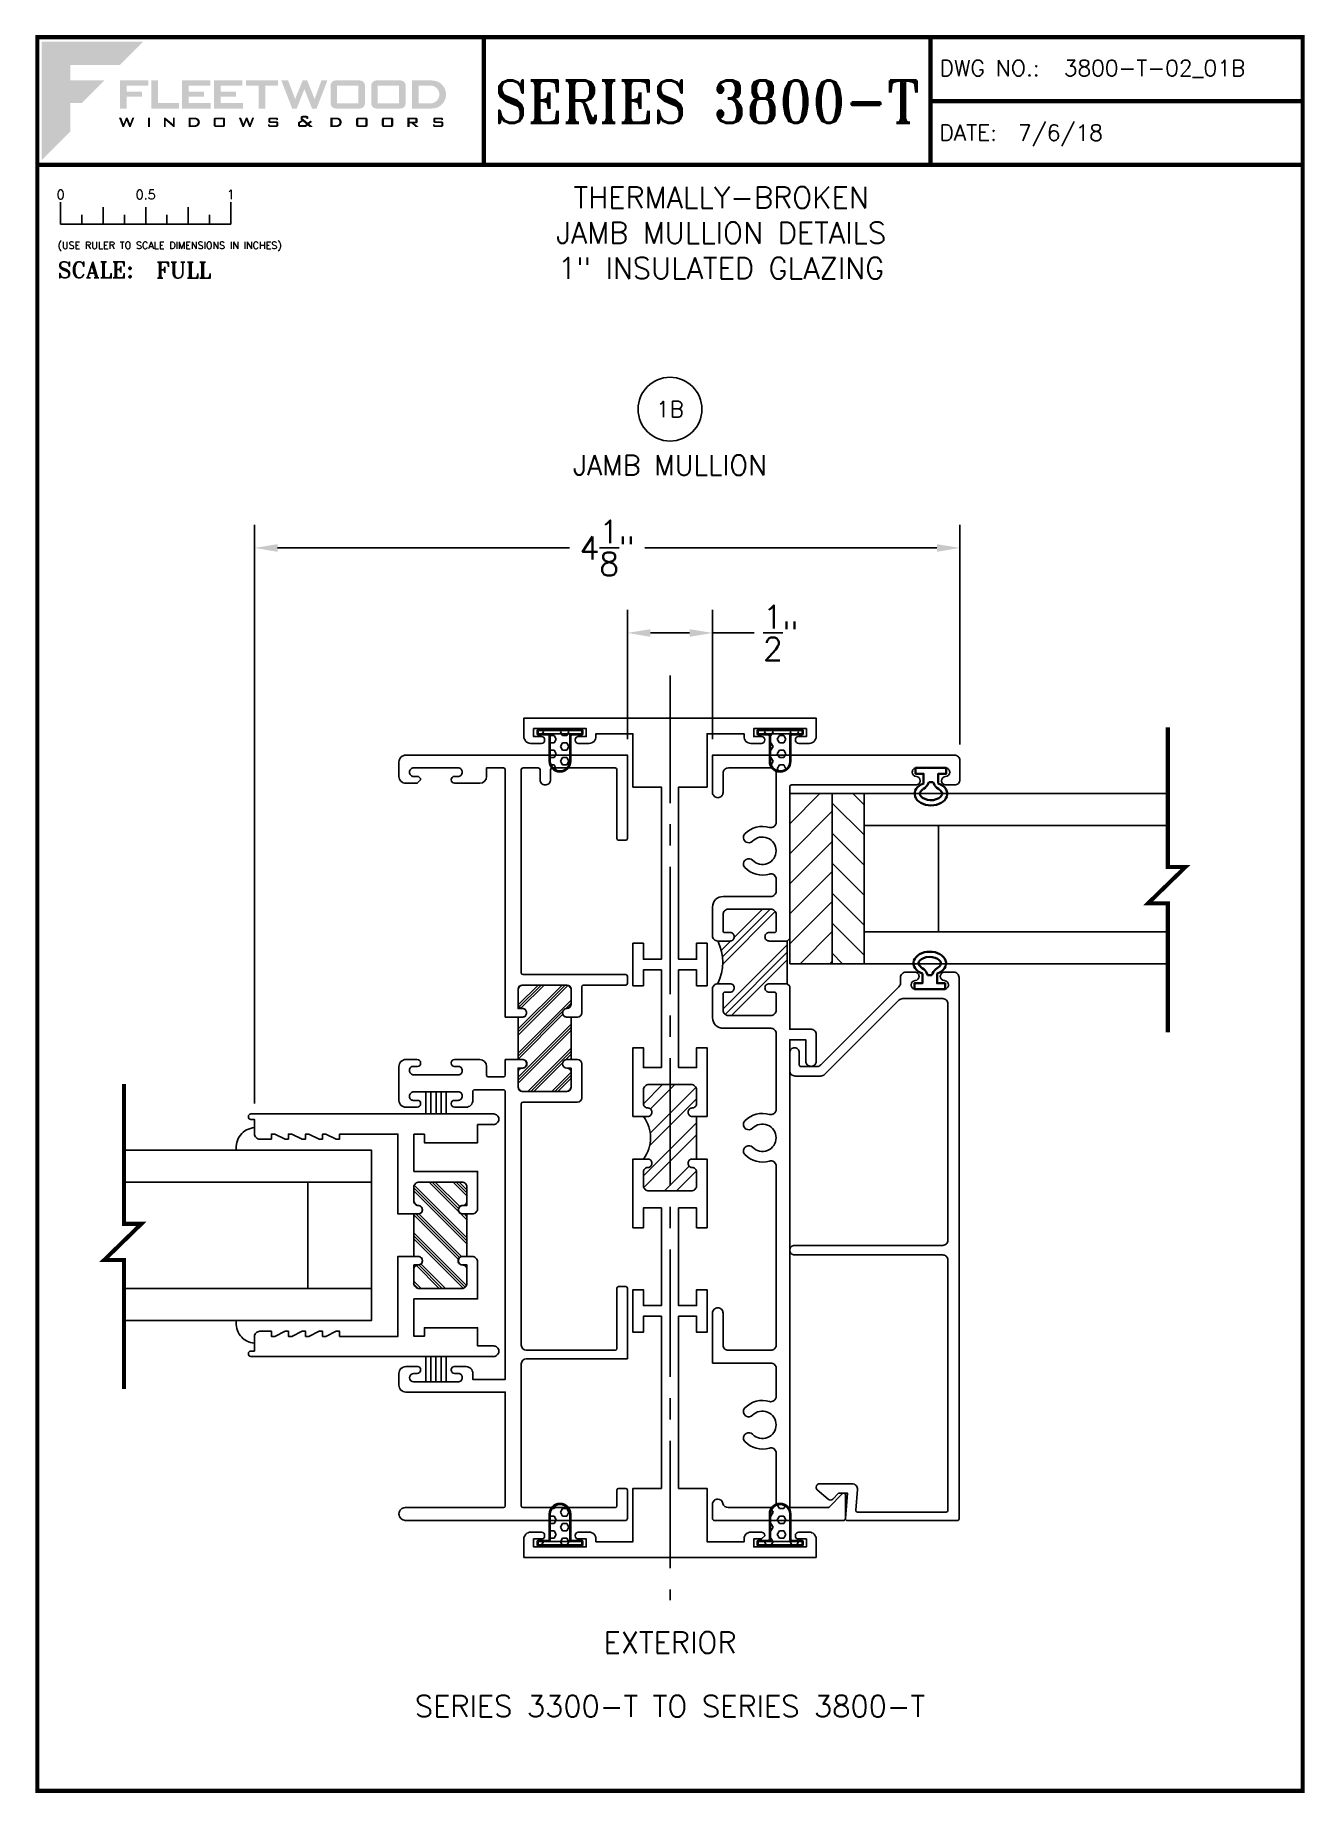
# Paper-space layout 'DETAIL 1B' of a CAD drawing. Extents: x 0.3 to 7.8, y 0.1 to 10.4.
# The model-space entities are those that its viewports show. They can reach past a viewport. Long polylines and large blocks are cut down to what shows.
import ezdxf
from ezdxf.enums import TextEntityAlignment as Align

# ---------------------------------------------------------------- set-up
doc = ezdxf.new("R2010")
doc.units = 0
doc.header["$MEASUREMENT"] = 0
doc.linetypes.add('CENTER2', pattern=[1.125, 0.75, -0.125, 0.125, -0.125])
doc.layers.get('0').update_dxf_attribs({"linetype": 'CONTINUOUS'})
doc.layers.get('Defpoints').update_dxf_attribs({"linetype": 'CONTINUOUS'})
for name, color, linetype in [('Ballons', 7, 'CONTINUOUS'), ('DIM', 7, 'CONTINUOUS'), ('FRAME', 1, 'CONTINUOUS'), ('GLASS', 7, 'CONTINUOUS'), ('SEAL', 7, 'CONTINUOUS'), ('SETTING BLOCKS', 7, 'CONTINUOUS'), ('TEXT', 7, 'CONTINUOUS'), ('VENT', 5, 'CONTINUOUS')]:
    doc.layers.add(name, color=color, linetype=linetype)
doc.layers.add('PROFILE NUMBER', color=150, linetype='CONTINUOUS', lineweight=35)
doc.layers.add('VP', color=40, linetype='CONTINUOUS', plot=False)
doc.layers.get('VP').off()
doc.styles.add('ROMANS', font='romans')
doc.styles.add('ROMANT', font='romant')
doc.styles.add('SIMPLEX-094', font='simplex.shx', dxfattribs={"height": 0.094})
doc.styles.get("Standard").update_dxf_attribs({"font": 'simplex.shx'})
doc.dimstyles.new('FULL SCALE', dxfattribs={"dimscale": 0.75, "dimtxt": 0.18, "dimasz": 0.18, "dimexe": 0.18, "dimexo": 0.125, "dimgap": 0.09, "dimtad": 0, "dimtih": 1, "dimtoh": 1, "dimdec": 4, "dimzin": 0, "dimdsep": 46, "dimlunit": 4, "dimtxsty": 'Standard', "dimcen": 0.09, "dimadec": 0, "dimazin": 0, "dimtfac": 1, "dimtdec": 4, "dimtofl": 0, "dimtmove": 0, "dimatfit": 3, "dimfxl": 0, "dimtolj": 1, "dimtzin": 0, "dimarcsym": 0})

psp = doc.layouts.new('DETAIL 1B')

# ---------------------------------------------------------------- texts
at = {"layer": 'TEXT', "color": 7}
for s, p in [('EXTERIOR', (4.032, 0.996629)), ('SERIES 3300-T TO SERIES 3800-T', (4.032, 0.621629))]:
    psp.add_text(s, height=0.125, dxfattribs=at).set_placement(p, align=Align.MIDDLE_CENTER)
at = {"layer": 'TEXT', "color": 7, "insert": (4.332682, 9.287036), "char_height": 0.125, "width": 2.37843137, "attachment_point": 5}
psp.add_mtext('THERMALLY-BROKEN\\PJAMB MULLION DETAILS\\P1" INSULATED GLAZING', dxfattribs=at)

msp = doc.modelspace()

# ---------------------------------------------------------------- blocks, each defined once
blk = doc.blocks.new('sectball')
blk.add_circle((0, 0), 0.125)
blk.add_attdef('NO', text='', height=0.062).set_placement((0, 0), align=Align.MIDDLE_CENTER)
for tag, p in [('LINE1', (0, -0.2588)), ('LINE2', (0, -0.3864)), ('LINE3', (0, -0.5214))]:
    blk.add_attdef(tag, text='', height=0.078).set_placement(p, align=Align.CENTER)
blk = doc.blocks.new('*D127')
at = {"color": 0, "lineweight": -2}
for p, q in [((1.59, 4.167), (1.59, 7.569)), ((5.736, 6.278), (5.736, 7.569)), ((1.725, 7.434), (3.441, 7.434)), ((5.601, 7.434), (3.885, 7.434))]:
    blk.add_line(p, q, dxfattribs=at)
at = {"color": 0}
for points in [[(1.725, 7.456), (1.725, 7.411), (1.59, 7.434)], [(5.601, 7.456), (5.601, 7.411), (5.736, 7.434)]]:
    blk.add_solid(points, dxfattribs=at)
at = {"layer": 'Defpoints', "color": 0}
for p in [(1.59, 7.434), (5.736, 6.184), (1.59, 4.073)]:
    blk.add_point(p, dxfattribs=at)
at = {"color": 0, "insert": (3.663, 7.434), "char_height": 0.135, "attachment_point": 5}
blk.add_mtext('\\A1;4{\\H1.000000x;\\S1/8;}"', dxfattribs=at)
blk = doc.blocks.new('*D128')
at = {"layer": 'Defpoints', "color": 0}
for p in [(4.282, 6.934), (3.782, 6.215), (4.282, 6.215)]:
    blk.add_point(p, dxfattribs=at)
at = {"layer": 'DIM', "color": 0, "lineweight": -2}
for p, q in [((3.782, 6.309), (3.782, 7.069)), ((4.282, 6.309), (4.282, 7.069)), ((3.917, 6.934), (4.147, 6.934)), ((4.282, 6.934), (4.526, 6.934))]:
    blk.add_line(p, q, dxfattribs=at)
at = {"layer": 'DIM', "color": 0}
for points in [[(3.917, 6.956), (3.917, 6.911), (3.782, 6.934)], [(4.147, 6.956), (4.147, 6.911), (4.282, 6.934)]]:
    blk.add_solid(points, dxfattribs=at)
at = {"layer": 'DIM', "color": 0, "insert": (4.683, 6.934), "char_height": 0.135, "attachment_point": 5}
blk.add_mtext('\\A1;{\\H1.000000x;\\S1/2;}"', dxfattribs=at)
blk = doc.blocks.new('Fleetwood_Logo_6-10-15')
h = blk.add_hatch(color=154)
h.dxf.hatch_style = 1
h.paths.add_polyline_path([(0.2526, -0.0017), (0.0019, -0.0017), (0.0019, -0.2942), (0.0725, -0.2236), (0.0725, -0.1535), (0.1007, -0.1535), (0.1567, -0.0976), (0.0725, -0.0976), (0.0725, -0.0596), (0.1946, -0.0596)])
h = blk.add_hatch(color=251)
h.dxf.hatch_style = 1
h.paths.add_polyline_path([(0.2487, -0.1256), (0.2112, -0.1256), (0.2112, -0.1102), (0.2647, -0.1102), (0.2647, -0.0976), (0.1946, -0.0976), (0.1946, -0.1667), (0.2112, -0.1667), (0.2112, -0.1377), (0.2487, -0.1377)])
h = blk.add_hatch(color=251)
h.dxf.hatch_style = 1
h.paths.add_polyline_path([(0.2886, -0.0976), (0.272, -0.0976), (0.272, -0.1667), (0.3401, -0.1667), (0.3401, -0.1535), (0.2886, -0.1535)])
h = blk.add_hatch(color=251)
h.dxf.hatch_style = 1
h.paths.add_polyline_path([(0.4175, -0.0976), (0.3474, -0.0976), (0.3474, -0.1667), (0.4185, -0.1667), (0.4185, -0.1534), (0.364, -0.1534), (0.364, -0.1377), (0.4015, -0.1377), (0.4015, -0.1256), (0.364, -0.1256), (0.364, -0.1102), (0.4175, -0.1102)])
h = blk.add_hatch(color=251)
h.dxf.hatch_style = 1
h.paths.add_polyline_path([(0.4965, -0.0976), (0.4264, -0.0976), (0.4264, -0.1667), (0.4975, -0.1667), (0.4975, -0.1534), (0.443, -0.1534), (0.443, -0.1377), (0.4804, -0.1377), (0.4804, -0.1256), (0.443, -0.1256), (0.443, -0.1102), (0.4965, -0.1102)])
h = blk.add_hatch(color=251)
h.dxf.hatch_style = 1
h.paths.add_polyline_path([(0.5842, -0.0976), (0.5054, -0.0976), (0.5054, -0.1102), (0.5365, -0.1102), (0.5365, -0.1667), (0.5531, -0.1667), (0.5531, -0.1102), (0.5842, -0.1102)])
h = blk.add_hatch(color=251)
h.dxf.hatch_style = 1
h.paths.add_polyline_path([(0.6089, -0.0976), (0.5921, -0.0976), (0.6188, -0.1667), (0.63, -0.1667), (0.6489, -0.1192), (0.6679, -0.1667), (0.6789, -0.1667), (0.7056, -0.0976), (0.6908, -0.0976), (0.6742, -0.1433), (0.6558, -0.0976), (0.6446, -0.0976), (0.6261, -0.1433)])
h = blk.add_hatch(color=251)
h.dxf.hatch_style = 1
h.paths.add_polyline_path([(0.7853, -0.0976), (0.726, -0.0976, 0.414214), (0.7133, -0.1102), (0.7133, -0.154, 0.414214), (0.726, -0.1667), (0.7853, -0.1667, 0.414214), (0.798, -0.154), (0.798, -0.1102, 0.414214)])
h.paths.add_polyline_path([(0.7819, -0.1102), (0.7819, -0.154), (0.7294, -0.154), (0.7294, -0.1102)], flags=16)
h = blk.add_hatch(color=251)
h.dxf.hatch_style = 1
h.paths.add_polyline_path([(0.8856, -0.0976), (0.8262, -0.0976, 0.414214), (0.8136, -0.1102), (0.8136, -0.154, 0.414214), (0.8262, -0.1667), (0.8856, -0.1667, 0.414214), (0.8982, -0.154), (0.8982, -0.1102, 0.414214)])
h.paths.add_polyline_path([(0.8822, -0.1102), (0.8822, -0.154), (0.8296, -0.154), (0.8296, -0.1102)], flags=16)
h = blk.add_hatch(color=251)
h.dxf.hatch_style = 1
h.paths.add_polyline_path([(0.9632, -0.0976), (0.914, -0.0976), (0.914, -0.1667), (0.9632, -0.1667, 1)])
h.paths.add_polyline_path([(0.9301, -0.1102), (0.9593, -0.1102, -1), (0.9593, -0.154), (0.9301, -0.154)], flags=16)
h = blk.add_hatch(color=7)
h.dxf.hatch_style = 1
h.paths.add_polyline_path([(0.2301, -0.1891), (0.2251, -0.1891), (0.2196, -0.2043), (0.2134, -0.1891), (0.2097, -0.1891), (0.2035, -0.2043), (0.1978, -0.1891), (0.1922, -0.1891), (0.2011, -0.2121), (0.2048, -0.2121), (0.2112, -0.1963), (0.2175, -0.2121), (0.2212, -0.2121)])
h = blk.add_hatch(color=7)
h.dxf.hatch_style = 1
h.paths.add_polyline_path([(0.2691, -0.1891), (0.2637, -0.1891), (0.2637, -0.2118), (0.2637, -0.2121), (0.2691, -0.2121)])
h = blk.add_hatch(color=7)
h.dxf.hatch_style = 1
h.paths.add_polyline_path([(0.3077, -0.1964), (0.3259, -0.2121), (0.3298, -0.2121), (0.3298, -0.1891), (0.325, -0.1891), (0.325, -0.2047), (0.3067, -0.1891), (0.3029, -0.1891), (0.3029, -0.2121), (0.3077, -0.2121)])
h = blk.add_hatch(color=7)
h.dxf.hatch_style = 1
h.paths.add_polyline_path([(0.3801, -0.1891), (0.3637, -0.1891), (0.3637, -0.2121), (0.3801, -0.2121, 1)])
h.paths.add_polyline_path([(0.3691, -0.2079), (0.3691, -0.1933), (0.3788, -0.1933, -1), (0.3788, -0.2079)], flags=16)
h = blk.add_hatch(color=7)
h.dxf.hatch_style = 1
h.paths.add_polyline_path([(0.4537, -0.2079), (0.4537, -0.1933, 0.414214), (0.4495, -0.1891), (0.4297, -0.1891, 0.414214), (0.4255, -0.1933), (0.4255, -0.2079, 0.414214), (0.4297, -0.2121), (0.4495, -0.2121, 0.414214)])
h.paths.add_polyline_path([(0.4308, -0.2079), (0.4308, -0.1933), (0.4484, -0.1933), (0.4484, -0.2079)], flags=16)
h = blk.add_hatch(color=7)
h.dxf.hatch_style = 1
h.paths.add_polyline_path([(0.5253, -0.1891), (0.5203, -0.1891), (0.5148, -0.2043), (0.5087, -0.1891), (0.5049, -0.1891), (0.4988, -0.2043), (0.493, -0.1891), (0.4874, -0.1891), (0.4963, -0.2121), (0.5001, -0.2121), (0.5064, -0.1963), (0.5127, -0.2121), (0.5164, -0.2121)])
h = blk.add_hatch(color=7)
h.dxf.hatch_style = 1
h.paths.add_polyline_path([(0.5801, -0.1891), (0.5643, -0.1891, 0.414214), (0.56, -0.1933), (0.56, -0.1981, 0.414214), (0.5643, -0.2024), (0.58, -0.2024), (0.58, -0.2078), (0.5637, -0.2078), (0.5637, -0.2052), (0.5591, -0.2062), (0.5591, -0.2078, 0.414214), (0.5634, -0.2121), (0.5805, -0.2121, 0.414214), (0.5848, -0.2078), (0.5848, -0.2024, 0.414214), (0.5805, -0.1982), (0.5648, -0.1982), (0.5648, -0.193), (0.5798, -0.193), (0.5798, -0.1958), (0.5843, -0.1948), (0.5843, -0.1933, 0.414214)])
h = blk.add_hatch(color=7)
h.dxf.hatch_style = 1
h.paths.add_polyline_path([(0.645, -0.1913, -0.222262), (0.6447, -0.1906), (0.6447, -0.1892), (0.6535, -0.1892), (0.6535, -0.193), (0.6587, -0.1918), (0.6587, -0.189, 0.414214), (0.6544, -0.1847), (0.6437, -0.1847, 0.414214), (0.6394, -0.189), (0.6394, -0.1922, 0.222262), (0.6407, -0.1948), (0.6415, -0.1955), (0.6345, -0.1998, 0.260684), (0.6329, -0.2027), (0.6329, -0.2078, 0.414214), (0.6372, -0.2121), (0.6514, -0.2121, 0.17577), (0.6536, -0.2113), (0.657, -0.2085), (0.6614, -0.2121), (0.6699, -0.2121), (0.6613, -0.2049), (0.6676, -0.1997), (0.6637, -0.1964), (0.6574, -0.2017)])
h.paths.add_polyline_path([(0.6532, -0.2052), (0.6509, -0.2072, -0.17577), (0.6502, -0.2074), (0.6382, -0.2074), (0.6382, -0.2033, -0.260684), (0.6387, -0.2025), (0.6451, -0.1985)], flags=16)
h = blk.add_hatch(color=7)
h.dxf.hatch_style = 1
h.paths.add_polyline_path([(0.7294, -0.1891), (0.713, -0.1891), (0.713, -0.2121), (0.7294, -0.2121, 1)])
h.paths.add_polyline_path([(0.7184, -0.2079), (0.7184, -0.1933), (0.7281, -0.1933, -1), (0.7281, -0.2079)], flags=16)
h = blk.add_hatch(color=7)
h.dxf.hatch_style = 1
h.paths.add_polyline_path([(0.8045, -0.2079), (0.8045, -0.1933, 0.414214), (0.8003, -0.1891), (0.7805, -0.1891, 0.414214), (0.7763, -0.1933), (0.7763, -0.2079, 0.414214), (0.7805, -0.2121), (0.8003, -0.2121, 0.414214)])
h.paths.add_polyline_path([(0.7816, -0.2079), (0.7816, -0.1933), (0.7992, -0.1933), (0.7992, -0.2079)], flags=16)
h = blk.add_hatch(color=7)
h.dxf.hatch_style = 1
h.paths.add_polyline_path([(0.8678, -0.2079), (0.8678, -0.1933, 0.414214), (0.8636, -0.1891), (0.8438, -0.1891, 0.414214), (0.8396, -0.1933), (0.8396, -0.2079, 0.414214), (0.8438, -0.2121), (0.8636, -0.2121, 0.414214)])
h.paths.add_polyline_path([(0.8449, -0.2079), (0.8449, -0.1933), (0.8624, -0.1933), (0.8624, -0.2079)], flags=16)
h = blk.add_hatch(color=7)
h.dxf.hatch_style = 1
h.paths.add_polyline_path([(0.9277, -0.1993), (0.9277, -0.1933, 0.414214), (0.9235, -0.1891), (0.9028, -0.1891), (0.9028, -0.2121), (0.9082, -0.2121), (0.9082, -0.2035), (0.9131, -0.2035), (0.9224, -0.2121), (0.9303, -0.2121), (0.9197, -0.2035), (0.9235, -0.2035, 0.414214)])
h.paths.add_polyline_path([(0.9082, -0.1993), (0.9082, -0.1933), (0.9214, -0.1933, -0.414214), (0.9224, -0.1943), (0.9224, -0.1983, -0.414214), (0.9214, -0.1993)], flags=16)
h = blk.add_hatch(color=7)
h.dxf.hatch_style = 1
h.paths.add_polyline_path([(0.9867, -0.1982), (0.971, -0.1982), (0.971, -0.193), (0.9859, -0.193), (0.9859, -0.1958), (0.9905, -0.1948), (0.9905, -0.1933, 0.414214), (0.9863, -0.1891), (0.9705, -0.1891, 0.414214), (0.9662, -0.1933), (0.9662, -0.1981, 0.414214), (0.9705, -0.2024), (0.9862, -0.2024), (0.9862, -0.2078), (0.9699, -0.2078), (0.9699, -0.2052), (0.9653, -0.2062), (0.9653, -0.2078, 0.414214), (0.9696, -0.2121), (0.9867, -0.2121, 0.414214), (0.991, -0.2078), (0.991, -0.2024, 0.414214)])
blk = doc.blocks.new('A-SIZE_P')
at = {"const_width": 0.025}
blk.add_lwpolyline([(0.313, 0.125), (7.751, 0.125), (7.751, 10.437), (0.313, 10.437)], close=True, dxfattribs=at)
for points in [[(2.938, 10.437), (2.938, 9.687)], [(5.563, 10.437), (5.563, 9.687)], [(5.563, 10.062), (7.751, 10.062)], [(0.313, 9.687), (7.751, 9.687)]]:
    blk.add_lwpolyline(points, dxfattribs=at)
at = {"xscale": 2.387023416083395, "yscale": 2.387023416083395, "zscale": 2.387023416083395}
blk.add_blockref('Fleetwood_Logo_6-10-15', (0.334, 10.416), dxfattribs=at)
for s, style, p in [('DWG NO.:', 'SIMPLEX-094', (5.617, 10.209)), ('DATE:', 'SIMPLEX-094', (5.616, 9.829)), ('SCALE:', 'ROMANT', (0.433, 9.022))]:
    blk.add_text(s, height=0.094, dxfattribs=dict(style=style)).set_placement(p)
for tag, p, style in [('DWG_NO', (6.346, 10.209), 'SIMPLEX-094'), ('DATE', (6.077, 9.829), 'SIMPLEX-094'), ('SCALE', (1.011, 9.02), 'ROMANT')]:
    blk.add_attdef(tag, p, '', height=0.094, dxfattribs=dict(style=style))
for tag, height, style, width, p, p2 in [('DWG_NO_F', 0.094, 'SIMPLEX-094', 1.745692, (6.347, 10.209), (7.683, 10.209)), ('PRODUCT', 0.25, 'ROMANT', 1.390728, (3.001, 9.934), (5.5, 9.934))]:
    blk.add_attdef(tag, text='', height=height, dxfattribs=dict(style=style, width=width)).set_placement(p, p2, align=Align.FIT)
blk = doc.blocks.new('Full')
for p, q in [((0.137, -0.219), (0.137, -0.35)), ((0.262, -0.294), (0.262, -0.35)), ((0.387, -0.249), (0.387, -0.35)), ((0.512, -0.294), (0.512, -0.35)), ((0.637, -0.249), (0.637, -0.35)), ((0.762, -0.294), (0.762, -0.35)), ((0.887, -0.249), (0.887, -0.35)), ((1.012, -0.294), (1.012, -0.35)), ((1.137, -0.219), (1.137, -0.35)), ((0.137, -0.35), (1.137, -0.35))]:
    blk.add_line(p, q)
for s, p in [('0', (0.137, -0.219)), ('0.5', (0.637, -0.219)), ('1', (1.137, -0.219))]:
    blk.add_text(s, height=0.055).set_placement(p, align=Align.BOTTOM_CENTER)
at = {"style": 'ROMANS'}
blk.add_text('(USE RULER TO SCALE DIMENSIONS IN INCHES)', height=0.04115, dxfattribs=at).set_placement((0.12, -0.495))
blk = doc.blocks.new('3801 1 INCH GLASS STOP')
blk.add_lwpolyline([(2.741, 0.327, -0.414214), (2.769, 0.299, -0.414214), (2.741, 0.271), (2.669, 0.271, 0.414214), (2.659, 0.261), (2.659, 0.167, 0.198912), (2.668, 0.145), (3.128, -0.315, 0.198912), (3.15, -0.324), (3.183, -0.324, -0.414214), (3.214, -0.355), (3.214, -0.408, -0.414214), (3.189, -0.433, -0.399638), (3.164, -0.41, 0.400364), (3.139, -0.386, 0.414214), (3.114, -0.411), (3.114, -0.581, 0.414214), (3.139, -0.606), (3.139, -0.606, 0.399638), (3.164, -0.582, -0.399638), (3.189, -0.558, -0.414214), (3.214, -0.583), (3.214, -0.637, -0.414214), (3.183, -0.668), (-0.001, -0.668, -0.414214), (-0.011, -0.658), (-0.011, -0.01, -0.440011), (0, 0), (0.149, -0.013), (0.149, 0.04), (0.115, 0.074, -0.395486), (0.114, 0.102), (0.17, 0.165, -0.691708), (0.205, 0.152), (0.205, -0.04, -0.440011), (0.171, -0.071), (0.05, -0.061, 0.440011), (0.039, -0.071), (0.039, -0.593, 0.414214), (0.049, -0.603), (1.52, -0.603, 0.414214), (1.551, -0.572), (1.551, 0.299, -0.414214), (1.579, 0.327, -0.414214), (1.607, 0.299), (1.607, -0.572, 0.414214), (1.638, -0.603), (3.027, -0.603, 0.414214), (3.058, -0.572), (3.058, -0.337, 0.198912), (3.049, -0.315), (2.612, 0.122, -0.198912), (2.603, 0.144), (2.603, 0.296, -0.414214), (2.634, 0.327)], format="xyb", close=True)
blk = doc.blocks.new('*X6')
at = {"color": 0}
for p, q in [((0, 0.0134), (0.0646, 0.078)), ((0, 0.0487), (0.0293, 0.078)), ((0, 0.009), (0.069, 0.078)), ((0, 0.0443), (0.0337, 0.078)), ((0.0005, 0.005), (0.0735, 0.078)), ((0.022, 0), (0.1, 0.078)), ((0.0385, 0.0121), (0.1044, 0.078)), ((0.0429, 0.0121), (0.1088, 0.078)), ((0.0573, 0), (0.1353, 0.078)), ((0.0618, 0), (0.1398, 0.078)), ((0.0662, 0), (0.1442, 0.078)), ((0, 0.0399), (0.0345, 0.0744)), ((0.0927, 0), (0.1565, 0.0638)), ((0.0971, 0), (0.1565, 0.0594)), ((0.1137, 0.0122), (0.1565, 0.055)), ((0.1281, 0), (0.1565, 0.0284)), ((0.0264, 0), (0.0349, 0.0085)), ((0.1015, 0), (0.1098, 0.0083)), ((0.1325, 0), (0.1565, 0.024)), ((0.1369, 0), (0.1565, 0.0196))]:
    blk.add_line(p, q, dxfattribs=at)
blk = doc.blocks.new('A$C174D6BCA')
blk.add_lwpolyline([(0.047, 0.078), (0.1095, 0.078), (0.1095, 0.0713, 1.0408), (0.122, 0.0717), (0.122, 0.078), (0.1488, 0.078, -0.414214), (0.1565, 0.0703), (0.1565, 0.0078, -0.414214), (0.1488, 0), (0.122, 0), (0.122, 0.0063, 0.9608), (0.1095, 0.0068), (0.1095, 0), (0.047, 0), (0.047, 0.0063, 0.9608), (0.0345, 0.0068, -0.346439), (0.0283, 0), (0.0078, 0, -0.414214), (0, 0.0078), (0, 0.0703, -0.414214), (0.0078, 0.078), (0.0345, 0.078), (0.0345, 0.0717, 0.99996), (0.047, 0.0717)], format="xyb", close=True)
at = {"linetype": 'Continuous'}
blk.add_blockref('*X6', (0, 0), dxfattribs=at)
blk = doc.blocks.new('1 inch glass')
at = {"color": 7}
for p, q in [((-0.947, 0.767), (-0.947, -0.688)), ((-0.322, 0.767), (-0.322, -0.688)), ((-0.947, -0.313), (-0.634, -0.313)), ((-0.322, -0.313), (-0.634, -0.313))]:
    blk.add_line(p, q, dxfattribs=at)
blk.add_lwpolyline([(-0.134, 0.767), (-0.134, -0.688), (-0.634, -0.688), (-1.134, -0.688), (-1.134, 0.767)], dxfattribs=at)
for centre, start, end in [((-1.153, -0.009), 80.759, 175.3773), ((-0.116, -0.009), 4.6227, 99.241)]:
    blk.add_arc(centre, 0.116, start, end)
blk = doc.blocks.new('3073 FIXED STILE')
at = {"linetype": 'Continuous'}
h = blk.add_hatch(dxfattribs=at)
h.set_pattern_fill('PLAST', scale=0.4, angle=-45, style=0)
h.set_pattern_definition([(315, (-24.43819, 6.21396), (0.07071068, 0.07071068), []), (315, (-24.42935, 6.2228), (0.07071068, 0.07071068), []), (315, (-24.42051, 6.23164), (0.07071068, 0.07071068), [])])
edge = h.paths.add_edge_path()
edge.add_line((0, 0.125), (0, -0.125))
edge.add_line((0, -0.125), (-0.027, -0.125))
edge.add_arc((-0.027, -0.15), 0.025, 90, 274.5812)
edge.add_line((-0.025, -0.175), (0, -0.175))
edge.add_line((0, -0.175), (0, -0.282))
edge.add_arc((-0.031, -0.282), 0.031, 270, 360, ccw=False)
edge.add_line((-0.031, -0.313), (-0.281, -0.313))
edge.add_arc((-0.281, -0.282), 0.031, 180, 270, ccw=False)
edge.add_line((-0.312, -0.282), (-0.312, -0.175))
edge.add_line((-0.312, -0.175), (-0.287, -0.175))
edge.add_arc((-0.287, -0.15), 0.025, 270, 445.4188)
edge.add_line((-0.285, -0.125), (-0.312, -0.125))
edge.add_line((-0.312, -0.125), (-0.312, 0.125))
edge.add_line((-0.312, 0.125), (-0.287, 0.125))
edge.add_arc((-0.287, 0.15), 0.025, 270, 445.4188)
edge.add_arc((-0.283, 0.205), 0.0297, 188.9864, 265.4188, ccw=False)
edge.add_line((-0.312, 0.2), (-0.312, 0.282))
edge.add_arc((-0.281, 0.282), 0.031, 90, 180, ccw=False)
edge.add_line((-0.281, 0.313), (-0.031, 0.313))
edge.add_arc((-0.031, 0.282), 0.031, 0, 90, ccw=False)
edge.add_line((0, 0.282), (0, 0.175))
edge.add_line((0, 0.175), (-0.025, 0.175))
edge.add_arc((-0.025, 0.15), 0.025, 90, 269.9954)
edge.add_line((-0.025, 0.125), (0, 0.125))
at = {"color": 7}
blk.add_line((-0.312, 0.125), (-0.312, 0), dxfattribs=at)
for points in [[(-0.312, 0.2, 0.414214), (-0.287, 0.175, -0.414214), (-0.262, 0.15), (-0.262, 0.149, -0.414214), (-0.286, 0.125), (-0.406, 0.125), (-0.406, 0.595), (-0.749, 0.595), (-0.749, 0.565), (-0.769, 0.565), (-0.829, 0.595), (-0.849, 0.595), (-0.849, 0.565), (-0.869, 0.565), (-0.929, 0.595), (-0.949, 0.595), (-0.949, 0.565), (-0.969, 0.565), (-1.029, 0.595), (-1.049, 0.595), (-1.049, 0.565), (-1.069, 0.565), (-1.129, 0.595), (-1.149, 0.595), (-1.149, 0.565), (-1.218, 0.565, -0.414214), (-1.249, 0.596), (-1.249, 0.681), (-1.27, 0.681, -0.414214), (-1.285, 0.696), (-1.285, 0.698, -0.414214), (-1.27, 0.713), (0.151, 0.713), (0.157, 0.713, -0.414214), (0.187, 0.683), (0.187, 0.682, -0.414214), (0.156, 0.651), (0.062, 0.651), (0.062, 0.544), (-0.25, 0.544), (-0.25, 0.594), (-0.312, 0.594), (-0.312, 0.375), (0.062, 0.375), (0.062, 0.156, -0.414214), (0.031, 0.125), (-0.026, 0.125, -0.414214), (-0.05, 0.149), (-0.05, 0.151, -0.414214), (-0.026, 0.175), (-0.025, 0.175, 0.414214), (0, 0.2), (0, 0.282, 0.414214), (-0.031, 0.313), (-0.281, 0.313, 0.414214), (-0.312, 0.282)], [(-1.285, -0.696, -0.414214), (-1.27, -0.681), (-1.249, -0.681), (-1.249, -0.596, -0.414214), (-1.218, -0.565), (-1.149, -0.565), (-1.149, -0.595), (-1.129, -0.595), (-1.069, -0.565), (-1.049, -0.565), (-1.049, -0.595), (-1.029, -0.595), (-0.969, -0.565), (-0.949, -0.565), (-0.949, -0.595), (-0.929, -0.595), (-0.869, -0.565), (-0.849, -0.565), (-0.849, -0.595), (-0.829, -0.595), (-0.769, -0.565), (-0.749, -0.565), (-0.749, -0.595), (-0.406, -0.595), (-0.406, -0.125), (-0.286, -0.125, -0.414214), (-0.262, -0.149), (-0.262, -0.15, -0.414214), (-0.287, -0.175, 0.414214), (-0.312, -0.2), (-0.312, -0.282, 0.414214), (-0.281, -0.313), (-0.031, -0.313, 0.414214), (0, -0.282), (0, -0.2, 0.414214), (-0.025, -0.175), (-0.026, -0.175, -0.414214), (-0.05, -0.151), (-0.05, -0.149, -0.414214), (-0.026, -0.125), (0.031, -0.125, -0.414214), (0.062, -0.156), (0.062, -0.375), (-0.312, -0.375), (-0.312, -0.594), (-0.25, -0.594), (-0.25, -0.544), (0.062, -0.544), (0.062, -0.651), (0.156, -0.651, -0.414214), (0.187, -0.682), (0.187, -0.683, -0.414214), (0.157, -0.713), (0.151, -0.713), (-1.27, -0.713, -0.414214), (-1.285, -0.698)]]:
    blk.add_lwpolyline(points, format="xyb", close=True)
blk.add_lwpolyline([(0, 0.125), (0, -0.125), (-0.027, -0.125, 1.0408), (-0.025, -0.175), (0, -0.175), (0, -0.282, -0.414214), (-0.031, -0.313), (-0.281, -0.313, -0.414214), (-0.312, -0.282), (-0.312, -0.175), (-0.287, -0.175, 0.9608), (-0.285, -0.125), (-0.312, -0.125), (-0.312, 0.125), (-0.287, 0.125, 0.9608), (-0.285, 0.175, -0.346439), (-0.312, 0.2), (-0.312, 0.282, -0.414214), (-0.281, 0.313), (-0.031, 0.313, -0.414214), (0, 0.282), (0, 0.175), (-0.025, 0.175, 0.99996), (-0.025, 0.125)], format="xyb", close=True, dxfattribs=at)
blk = doc.blocks.new('A$C3BF656AD')
at = {"layer": 'SETTING BLOCKS'}
h = blk.add_hatch(dxfattribs=at)
h.set_pattern_fill('ANSI31', color=256, scale=0.25, angle=90, style=0)
h.set_pattern_definition([(135, (0.820812, -8.054306), (-0.02209709, -0.02209709), [])])
h.paths.add_polyline_path([(0, 0.0625), (0.25, 0.0625), (0.25, 0.1095), (0, 0.1095)])
h = blk.add_hatch(dxfattribs=at)
h.set_pattern_fill('ANSI31', color=256, scale=0.25, style=0)
h.set_pattern_definition([(45, (-2.098375, -8.085556), (-0.02209709, 0.02209709), [])])
h.paths.add_polyline_path([(0, 0), (0.25, 0), (0.25, 0.0625), (0, 0.0625)])
for points in [[(0, 0.0625), (0, 0.1095), (0.25, 0.1095), (0.25, 0.0625)], [(0, 0), (0, 0.0625), (0.25, 0.0625), (0.25, 0)]]:
    blk.add_lwpolyline(points, close=True, dxfattribs=at)
blk = doc.blocks.new('3082 THERMAL MULLION')
h = blk.add_hatch()
h.set_pattern_fill('ANSI32', color=256, scale=0.4, style=0)
h.set_pattern_definition([(45, (-18.90285, -1.32658), (-0.106066, 0.106066), []), (45, (-18.83214, -1.32658), (-0.106066, 0.106066), [])])
h.paths.add_polyline_path([(0.156, 2.5935), (0.131, 2.5935, -0.414214), (0.106, 2.6185), (0.106, 2.6195, -0.414214), (0.13, 2.6435), (0.131, 2.6435, 0.414214), (0.156, 2.6685), (0.156, 2.7505, 0.414214), (0.125, 2.7815), (-0.125, 2.7815, 0.414214), (-0.156, 2.7505), (-0.156, 2.6685, 0.414214), (-0.131, 2.6435), (-0.13, 2.6435, -0.414214), (-0.106, 2.6195), (-0.106, 2.6185, -0.414214), (-0.131, 2.5935), (-0.156, 2.5935, -0.330037), (-0.156, 2.3435), (-0.131, 2.3435, -0.414214), (-0.106, 2.3185), (-0.106, 2.3175, -0.414214), (-0.13, 2.2935), (-0.131, 2.2935, 0.414214), (-0.156, 2.2685), (-0.156, 2.1865, 0.414214), (-0.125, 2.1555), (0.125, 2.1555, 0.414214), (0.156, 2.1865), (0.156, 2.2685, 0.414214), (0.131, 2.2935), (0.13, 2.2935, -0.414214), (0.106, 2.3175), (0.106, 2.3185, -0.414214), (0.131, 2.3435), (0.156, 2.3435)])
blk.add_line((0.156, 2.3435), (0.156, 2.5935))
for points in [[(-0.218, 4.531), (-0.05, 4.531), (-0.05, 3.518), (-0.156, 3.518), (-0.156, 3.612), (-0.218, 3.612), (-0.218, 3.362), (-0.156, 3.362), (-0.156, 3.456), (-0.05, 3.456), (-0.05, 2.8815), (-0.156, 2.8815), (-0.156, 2.9975), (-0.218, 2.9975), (-0.218, 2.5935), (-0.131, 2.5935, 0.414214), (-0.106, 2.6185), (-0.106, 2.6195, 0.414214), (-0.13, 2.6435), (-0.131, 2.6435, -0.414214), (-0.156, 2.6685), (-0.156, 2.7505, -0.414214), (-0.125, 2.7815), (0.125, 2.7815, -0.414214), (0.156, 2.7505), (0.156, 2.6685, -0.414214), (0.131, 2.6435), (0.13, 2.6435, 0.414214), (0.106, 2.6195), (0.106, 2.6185, 0.414214), (0.131, 2.5935), (0.218, 2.5935), (0.218, 2.9975), (0.156, 2.9975), (0.156, 2.8815), (0.05, 2.8815), (0.05, 3.456), (0.156, 3.456), (0.156, 3.362), (0.218, 3.362), (0.218, 3.612), (0.156, 3.612), (0.156, 3.518), (0.05, 3.518), (0.05, 4.531), (0.218, 4.531), (0.218, 4.844), (0.435, 4.844), (0.435, 4.828, 0.414214), (0.475, 4.788), (0.537, 4.788, 0.414214), (0.557, 4.808), (0.557, 4.809, 0.414214), (0.538, 4.828), (0.492, 4.828), (0.492, 4.875), (0.802, 4.875), (0.802, 4.828), (0.755, 4.828, 0.414214), (0.737, 4.81), (0.737, 4.808, 0.414214), (0.757, 4.788), (0.819, 4.788, 0.414214), (0.859, 4.828), (0.859, 4.937), (-0.859, 4.937), (-0.859, 4.828, 0.414214), (-0.819, 4.788), (-0.755, 4.788, 0.414214), (-0.737, 4.806), (-0.737, 4.81, 0.414214), (-0.755, 4.828), (-0.802, 4.828), (-0.802, 4.875), (-0.492, 4.875), (-0.492, 4.828), (-0.539, 4.828, 0.414214), (-0.557, 4.81), (-0.557, 4.806, 0.414214), (-0.539, 4.788), (-0.475, 4.788, 0.414214), (-0.435, 4.828), (-0.435, 4.844), (-0.218, 4.844)], [(0.557, 0.128), (0.557, 0.129, 0.414214), (0.537, 0.149), (0.475, 0.149, 0.414214), (0.435, 0.109), (0.435, 0.093), (0.218, 0.093), (0.218, 0.406), (0.05, 0.406), (0.05, 1.419), (0.156, 1.419), (0.156, 1.325), (0.218, 1.325), (0.218, 1.575), (0.156, 1.575), (0.156, 1.481), (0.05, 1.481), (0.05, 2.0555), (0.156, 2.0555), (0.156, 1.9395), (0.218, 1.9395), (0.218, 2.3435), (0.131, 2.3435, 0.414214), (0.106, 2.3185), (0.106, 2.3175, 0.414214), (0.13, 2.2935), (0.131, 2.2935, -0.414214), (0.156, 2.2685), (0.156, 2.1865, -0.414214), (0.125, 2.1555), (-0.125, 2.1555, -0.414214), (-0.156, 2.1865), (-0.156, 2.2685, -0.414214), (-0.131, 2.2935), (-0.13, 2.2935, 0.414214), (-0.106, 2.3175), (-0.106, 2.3185, 0.414214), (-0.131, 2.3435), (-0.218, 2.3435), (-0.218, 1.9395), (-0.156, 1.9395), (-0.156, 2.0555), (-0.05, 2.0555), (-0.05, 1.481), (-0.156, 1.481), (-0.156, 1.575), (-0.218, 1.575), (-0.218, 1.325), (-0.156, 1.325), (-0.156, 1.419), (-0.05, 1.419), (-0.05, 0.406), (-0.218, 0.406), (-0.218, 0.093), (-0.435, 0.093), (-0.435, 0.109, 0.414214), (-0.475, 0.149), (-0.539, 0.149, 0.414214), (-0.557, 0.131), (-0.557, 0.127, 0.414214), (-0.539, 0.109), (-0.492, 0.109), (-0.492, 0.062), (-0.802, 0.062), (-0.802, 0.109), (-0.755, 0.109, 0.414214), (-0.737, 0.127), (-0.737, 0.131, 0.414214), (-0.755, 0.149), (-0.819, 0.149, 0.414214), (-0.859, 0.109), (-0.859, 0), (0.859, 0), (0.859, 0.109, 0.414214), (0.819, 0.149), (0.757, 0.149, 0.414214), (0.737, 0.129), (0.737, 0.127, 0.414214), (0.755, 0.109), (0.802, 0.109), (0.802, 0.062), (0.492, 0.062), (0.492, 0.109), (0.538, 0.109)]]:
    blk.add_lwpolyline(points, format="xyb", close=True)
blk.add_arc((-0.3247, 2.4685), 0.21, 323.47039, 36.52961)
blk = doc.blocks.new('19120')
h = blk.add_hatch()
h.set_pattern_fill('HEX', scale=0.2)
h.paths.add_polyline_path([(-11.951, 24.705), (-11.951, 24.713, 1.000794), (-12.065, 24.714), (-12.065, 24.566, -0.414214), (-12.078, 24.553), (-11.938, 24.553, -0.414214), (-11.951, 24.566)])
h.paths.add_polyline_path([(-11.879, 24.55, 0.414214), (-11.882, 24.553), (-12.078, 24.553), (-12.133, 24.553, 0.414214), (-12.137, 24.55), (-12.137, 24.537, 0.414214), (-12.133, 24.533), (-11.882, 24.533, 0.414214), (-11.879, 24.537)])
for p, q in [((-12.071, 24.714), (-12.071, 24.566)), ((-12.065, 24.714), (-12.065, 24.566)), ((-11.951, 24.713), (-11.951, 24.705)), ((-11.945, 24.714), (-11.945, 24.566)), ((-11.951, 24.705), (-11.951, 24.566)), ((-12.143, 24.534), (-12.143, 24.552)), ((-12.137, 24.55), (-12.137, 24.537)), ((-12.136, 24.559), (-12.078, 24.559)), ((-12.136, 24.527), (-12.049, 24.527)), ((-12.078, 24.553), (-12.133, 24.553)), ((-12.133, 24.533), (-11.882, 24.533)), ((-12.078, 24.553), (-11.882, 24.553)), ((-12.043, 24.527), (-12.049, 24.533)), ((-12.043, 24.521), (-12.049, 24.527)), ((-12.043, 24.527), (-12.043, 24.533)), ((-12.043, 24.527), (-11.88, 24.527)), ((-11.973, 24.521), (-12.043, 24.521)), ((-11.973, 24.521), (-11.973, 24.527)), ((-11.938, 24.559), (-11.88, 24.559)), ((-11.879, 24.537), (-11.879, 24.55)), ((-11.873, 24.552), (-11.873, 24.534))]:
    blk.add_line(p, q)
for centre, radius, start, end in [((-12.008, 24.714), 0.063, 0, 180), ((-12.008, 24.714), 0.057, 359.3779, 179.3779), ((-12.136, 24.552), 0.007, 90, 180), ((-12.136, 24.534), 0.007, 180, 270), ((-12.133, 24.55), 0.0035, 90, 180), ((-12.133, 24.537), 0.0035, 180, 270), ((-11.938, 24.566), 0.013, 180, 270), ((-11.938, 24.566), 0.007, 180, 270.0001), ((-11.882, 24.537), 0.0035, 270, 0), ((-11.88, 24.534), 0.007, 270, 0)]:
    blk.add_arc(centre, radius, start, end)
at = {"extrusion": (0, 0, -1)}
for centre, radius, start, end in [((12.078, 24.566), 0.007, 180, 270), ((12.078, 24.566), 0.013, 180, 270.0001), ((11.882, 24.55), 0.0035, 90, 180), ((11.88, 24.552), 0.007, 90, 180)]:
    blk.add_arc(centre, radius, start, end, dxfattribs=at)
blk = doc.blocks.new('*U110')
h = blk.add_hatch()
h.set_pattern_fill('HEX', scale=0.2)
h.paths.add_polyline_path([(-11.951, 24.35), (-11.951, 24.342, -1.000794), (-12.065, 24.34), (-12.065, 24.488, 0.414214), (-12.078, 24.501), (-11.938, 24.501, 0.414214), (-11.951, 24.488)])
h.paths.add_polyline_path([(-11.879, 24.505, -0.414214), (-11.882, 24.501), (-12.078, 24.501), (-12.133, 24.501, -0.414214), (-12.137, 24.505), (-12.137, 24.518, -0.414214), (-12.133, 24.521), (-11.882, 24.521, -0.414214), (-11.879, 24.518)])
for p, q in [((-12.143, 24.52), (-12.143, 24.502)), ((-12.137, 24.505), (-12.137, 24.518)), ((-12.136, 24.527), (-12.049, 24.527)), ((-12.133, 24.521), (-11.882, 24.521)), ((-12.078, 24.501), (-12.133, 24.501)), ((-12.078, 24.501), (-11.882, 24.501)), ((-12.043, 24.533), (-12.049, 24.527)), ((-12.043, 24.527), (-12.049, 24.521)), ((-11.973, 24.533), (-12.043, 24.533)), ((-12.043, 24.527), (-11.88, 24.527)), ((-12.043, 24.527), (-12.043, 24.521)), ((-11.973, 24.533), (-11.973, 24.527)), ((-11.879, 24.518), (-11.879, 24.505)), ((-11.873, 24.502), (-11.873, 24.52)), ((-12.136, 24.495), (-12.078, 24.495)), ((-12.071, 24.34), (-12.071, 24.488)), ((-12.065, 24.34), (-12.065, 24.488)), ((-11.951, 24.35), (-11.951, 24.488)), ((-11.945, 24.34), (-11.945, 24.488)), ((-11.938, 24.495), (-11.88, 24.495)), ((-11.951, 24.342), (-11.951, 24.35))]:
    blk.add_line(p, q)
for centre, radius, start, end in [((-12.136, 24.52), 0.007, 90, 180), ((-12.136, 24.502), 0.007, 180, 270), ((-12.133, 24.518), 0.0035, 90, 180), ((-12.133, 24.505), 0.0035, 180, 270), ((-11.938, 24.488), 0.013, 90, 180), ((-11.882, 24.518), 0.0035, 0, 90), ((-11.88, 24.52), 0.007, 0, 90), ((-11.938, 24.488), 0.007, 89.9999, 180), ((-12.008, 24.34), 0.063, 180, 0), ((-12.008, 24.341), 0.057, 180.6221, 0.6221)]:
    blk.add_arc(centre, radius, start, end)
at = {"extrusion": (0, 0, -1)}
for centre, radius, start, end in [((12.078, 24.488), 0.013, 89.9999, 180), ((11.882, 24.505), 0.0035, 180, 270), ((11.88, 24.502), 0.007, 180, 270), ((12.078, 24.488), 0.007, 90, 180)]:
    blk.add_arc(centre, radius, start, end, dxfattribs=at)
blk = doc.blocks.new('*U139')
at = {"layer": 'PROFILE NUMBER', "color": 5}
for p, q in [((-0.016, 0.092), (-0.013, 0.083)), ((-0.013, 0.083), (0.013, 0.083)), ((0.013, 0.083), (0.016, 0.092))]:
    blk.add_line(p, q, dxfattribs=at)
blk.add_lwpolyline([(-0.043, 0.091), (-0.043, 0.034), (-0.09, 0.034), (-0.09, 0), (0.09, 0), (0.09, 0.034), (0.043, 0.034), (0.043, 0.091)], dxfattribs=at)
for centre, start, end in [((-0.073, 0.071), 19.8289, 61.175), ((0.073, 0.071), 118.7633, 160.1945)]:
    blk.add_arc(centre, 0.06, start, end, dxfattribs=at)
blk.add_ellipse((0, 0.152), major_axis=(-0.0958, 0), ratio=0.712114, start_param=2.033109, end_param=7.391692, dxfattribs=at)
blk.add_open_spline([(0.044, 0.124), (0.053, 0.129), (0.059, 0.135), (0.069, 0.15), (0.068, 0.157), (0.049, 0.179), (0.027, 0.189), (-0.021, 0.191), (-0.045, 0.181), (-0.067, 0.16), (-0.068, 0.152), (-0.061, 0.137), (-0.054, 0.129), (-0.044, 0.124)], degree=3, knots=[2.2211, 2.2211, 2.2211, 2.2211, 2.727733, 2.727733, 3.7005, 3.7005, 4.673268, 4.673268, 5.646035, 5.646035, 6.618803, 6.618803, 7.203997, 7.203997, 7.203997, 7.203997], dxfattribs=at)
blk = doc.blocks.new('3809 BLOCK FRAME')
h = blk.add_hatch()
h.set_pattern_fill('PLAST', color=256, angle=45, style=0)
h.set_pattern_definition([(45, (-4.25098, -6.643), (-0.176777, 0.176777), []), (45, (-4.27308, -6.6209), (-0.176777, 0.176777), []), (45, (-4.29517, -6.5988), (-0.176777, 0.176777), [])])
edge = h.paths.add_edge_path()
edge.add_arc((-0.937, 0.093), 0.031, 270, 360, ccw=False)
edge.add_line((-0.937, 0.062), (-1.033, 0.062))
edge.add_arc((-1.033, 0.072), 0.01, 180, 270, ccw=False)
edge.add_line((-1.043, 0.072), (-1.043, 0.103))
edge.add_arc((-1.068, 0.103), 0.025, 360, 450)
edge.add_arc((-1.068, 0.103), 0.025, 90, 180)
edge.add_line((-1.093, 0.103), (-1.093, 0.031))
edge.add_arc((-1.218, -0.221), 0.281, 63.5092, 116.4908)
edge.add_line((-1.344, 0.031), (-1.344, 0.103))
edge.add_arc((-1.369, 0.103), 0.025, 0, 90)
edge.add_arc((-1.369, 0.103), 0.025, 90, 180)
edge.add_line((-1.394, 0.103), (-1.394, 0.072))
edge.add_arc((-1.404, 0.072), 0.01, 270, 360, ccw=False)
edge.add_line((-1.404, 0.062), (-1.5, 0.062))
edge.add_arc((-1.5, 0.093), 0.031, 180, 270, ccw=False)
edge.add_line((-1.531, 0.093), (-1.531, 0.343))
edge.add_arc((-1.5, 0.343), 0.031, 90, 180, ccw=False)
edge.add_line((-1.5, 0.374), (-1.404, 0.374))
edge.add_arc((-1.404, 0.364), 0.01, 0, 90, ccw=False)
edge.add_line((-1.394, 0.364), (-1.394, 0.333))
edge.add_arc((-1.369, 0.333), 0.025, 180, 270)
edge.add_arc((-1.369, 0.333), 0.025, 270, 360)
edge.add_line((-1.344, 0.333), (-1.344, 0.439))
edge.add_line((-1.344, 0.439), (-1.093, 0.439))
edge.add_line((-1.093, 0.439), (-1.093, 0.333))
edge.add_arc((-1.068, 0.333), 0.025, 180, 270)
edge.add_arc((-1.068, 0.333), 0.025, 270, 360)
edge.add_line((-1.043, 0.333), (-1.043, 0.364))
edge.add_arc((-1.033, 0.364), 0.01, 90, 180, ccw=False)
edge.add_line((-1.033, 0.374), (-0.937, 0.374))
edge.add_arc((-0.937, 0.343), 0.031, 0, 90, ccw=False)
edge.add_line((-0.906, 0.343), (-0.906, 0.093))
blk.add_line((-1.093, 0.439), (-1.344, 0.439))
for points in [[(-1.093, 0.439), (-1.093, 0.333, 0.414214), (-1.068, 0.308, 0.414214), (-1.043, 0.333), (-1.043, 0.364, -0.414214), (-1.033, 0.374), (-0.937, 0.374, -0.414214), (-0.906, 0.343), (-0.906, 0.093, -0.414214), (-0.937, 0.062), (-1.033, 0.062, -0.414214), (-1.043, 0.072), (-1.043, 0.103, 0.414214), (-1.068, 0.128), (-1.068, 0.128, 0.414214), (-1.093, 0.103), (-1.093, 0.031, 0.414214), (-1.062, 0), (-0.893, 0, 0.414214), (-0.831, 0.062), (-0.831, 0.343, -0.414214), (-0.8, 0.374), (-0.729, 0.374, -0.5024), (-0.699, 0.334, 0.280293), (-0.661, 0.19, 0.498955), (-0.613, 0.198), (-0.613, 0.198, 0.334263), (-0.618, 0.235, -2.470836), (-0.506, 0.235, 0.334263), (-0.511, 0.198, 0.498955), (-0.463, 0.19, 0.280293), (-0.425, 0.334, -0.5024), (-0.395, 0.374), (-0.106, 0.374, -0.414214), (-0.075, 0.343), (-0.075, 0.093, -0.414214), (-0.106, 0.062), (-0.219, 0.062, 0.414214), (-0.25, 0.031, 0.414214), (-0.219, 0), (0, 0), (0, 1.423, 0.414214), (-0.031, 1.454), (-0.144, 1.454, 0.414214), (-0.175, 1.423), (-0.175, 1.371, 0.414214), (-0.15, 1.346), (-0.15, 1.346, 0.399638), (-0.125, 1.37, -0.399638), (-0.1, 1.394), (-0.1, 1.394, -0.414214), (-0.075, 1.369), (-0.075, 1.199, -0.414214), (-0.1, 1.174), (-0.1, 1.174, -0.399638), (-0.125, 1.198, 0.399638), (-0.15, 1.221, 0.414214), (-0.175, 1.196), (-0.175, 0.464, -0.414214), (-0.185, 0.454), (-1.078, 0.454), (-1.093, 0.439)], [(-1.344, 0.439), (-1.344, 0.439), (-1.359, 0.454), (-1.612, 0.454), (-1.612, 0.579, 0.414214), (-1.643, 0.61), (-1.799, 0.61, 0.414214), (-1.83, 0.579, 0.414214), (-1.799, 0.548), (-1.674, 0.548), (-1.674, 0.454), (-4.425, 0.454), (-4.425, 0.678, -0.198912), (-4.422, 0.685), (-4.343, 0.764, 0.668179), (-4.35, 0.781), (-4.49, 0.781, 0.414214), (-4.5, 0.771), (-4.5, 0.01, 0.414214), (-4.49, 0), (-4.406, 0, 0.414214), (-4.375, 0.031, 0.358249), (-4.4, 0.061, -0.358249), (-4.425, 0.092), (-4.425, 0.343, -0.414214), (-4.394, 0.374), (-4.105, 0.374, -0.5024), (-4.075, 0.334, 0.280293), (-4.037, 0.19, 0.498955), (-3.989, 0.198, 0.334263), (-3.994, 0.235, -2.470836), (-3.882, 0.235, 0.334263), (-3.887, 0.198, 0.498955), (-3.839, 0.19, 0.280293), (-3.801, 0.334, -0.5024), (-3.771, 0.374), (-3.606, 0.374, -0.414214), (-3.575, 0.343), (-3.575, 0), (-3.281, 0, 0.414214), (-3.25, 0.031, 0.414214), (-3.281, 0.062), (-3.469, 0.062, -0.414214), (-3.5, 0.093), (-3.5, 0.343, -0.414214), (-3.469, 0.374), (-2.417, 0.374, -0.5024), (-2.387, 0.334, 0.280293), (-2.349, 0.19, 0.498955), (-2.301, 0.198, 0.334263), (-2.306, 0.235, -2.470836), (-2.194, 0.235, 0.334263), (-2.199, 0.198, 0.498955), (-2.151, 0.19, 0.280293), (-2.113, 0.334, -0.5024), (-2.083, 0.374), (-1.637, 0.374, -0.414214), (-1.606, 0.343), (-1.606, 0.062, 0.414214), (-1.544, 0), (-1.375, 0, 0.414214), (-1.344, 0.031), (-1.344, 0.103, 0.414214), (-1.369, 0.128, 0.414214), (-1.394, 0.103), (-1.394, 0.072, -0.414214), (-1.404, 0.062), (-1.5, 0.062, -0.414214), (-1.531, 0.093), (-1.531, 0.343, -0.414214), (-1.5, 0.374), (-1.404, 0.374, -0.414214), (-1.394, 0.364), (-1.394, 0.333, 0.414214), (-1.369, 0.308, 0.414214), (-1.344, 0.333), (-1.344, 0.439)]]:
    blk.add_lwpolyline(points, format="xyb")
blk.add_arc((-1.218, -0.221), 0.281, 63.5092, 116.4908)

# ---------------------------------------------------------------- dimensions: what is measured, and where the dimension line sits
dim = psp.add_linear_dim(base=(1.589527, 7.433629), p1=(5.736, 6.184129), p2=(1.589527, 4.072879), angle=180, dimstyle='FULL SCALE')
dim.commit()
dim.dimension.update_dxf_attribs({"geometry": '*D127', "text_midpoint": (3.662763, 7.433629)})
at = {"layer": 'DIM'}
dim = psp.add_linear_dim(base=(4.282, 6.933629), p1=(3.782, 6.215129), p2=(4.282, 6.215129), dimstyle='FULL SCALE', override={"dimlfac": -1}, dxfattribs=at)
dim.commit()
dim.dimension.update_dxf_attribs({"geometry": '*D128', "text_midpoint": (4.683151, 6.933629), "dimtype": 160})

# ---------------------------------------------------------------- linework, layer by layer
at = {"color": 1}
for p, q in [((11.56379, 13.40112), (11.56379, 13.06705)), ((11.66379, 13.11705), (11.66379, 13.11705)), ((11.92579, 13.11705), (11.92579, 13.11705)), ((11.66379, 12.81705), (11.56379, 12.81705))]:
    msp.add_line(p, q, dxfattribs=at)
for points in [[(11.66379, 13.06705), (11.66579, 13.06705, 0.414214), (11.68879, 13.09005), (11.68879, 13.09205, 0.414214), (11.66379, 13.11705, -0.41421356), (11.63879, 13.14205), (11.63879, 13.23005, -0.41421356), (11.66379, 13.25505), (11.92579, 13.25505, -0.41421356), (11.95079, 13.23005), (11.95079, 13.14205, -0.41421356), (11.92579, 13.11705, 0.414214), (11.90079, 13.09205), (11.90079, 13.09005, 0.414214), (11.92379, 13.06705), (11.98779, 13.06705, 0.41421356), (12.01279, 13.09205), (12.01279, 13.24505, -0.41421356), (12.02279, 13.25505), (12.27179, 13.25505, 0.41421356), (12.28179, 13.26505), (12.28179, 13.30705, 0.41421356), (12.27179, 13.31705), (11.66779, 13.31705, -0.41421356), (11.65779, 13.32705), (11.65779, 14.52205, -0.41421356), (11.66779, 14.53205), (11.75779, 14.53205, -0.41421356), (11.76779, 14.52205), (11.76779, 14.46205, 0.414214), (11.79779, 14.43205), (11.79879, 14.43205, 0.414214), (11.82979, 14.46305), (11.82979, 14.52205, -0.41421356), (11.83979, 14.53205), (12.20979, 14.53205, -0.41421356), (12.21979, 14.52205), (12.21979, 14.11705, 0.41421356), (12.22979, 14.10705), (12.27179, 14.10705, 0.41421356), (12.28179, 14.11705), (12.28179, 14.60705), (10.97879, 14.60705, 0.414214), (10.93879, 14.56705), (10.93879, 14.48205, 0.414214), (10.97879, 14.44205), (11.04579, 14.44205), (11.06579, 14.46205), (11.06579, 14.46305, 0.414214), (11.04679, 14.48205), (11.02579, 14.48205, -0.414214), (11.00079, 14.50705), (11.00079, 14.50805, -0.414214), (11.02479, 14.53205), (11.28679, 14.53205, -0.414214), (11.31079, 14.50805), (11.31079, 14.50705, -0.414214), (11.28579, 14.48205), (11.26479, 14.48205, 0.414214), (11.24579, 14.46305), (11.24579, 14.46205, 0.414214), (11.26579, 14.44205), (11.41379, 14.44205, 0.41421356), (11.45379, 14.48205), (11.45379, 14.53205), (11.55379, 14.53205, -0.41421356), (11.56379, 14.52205), (11.56379, 13.09805), (11.56379, 13.06705), (11.66579, 13.06705)], [(11.56379, 12.78605), (11.56379, 12.81705), (11.56379, 12.72455, -0.41421356), (11.55379, 12.71455), (11.46379, 12.71455, -0.41421356), (11.45379, 12.72455), (11.45379, 12.77705, 0.41421356), (11.41379, 12.81705), (11.26579, 12.81705, 0.414214), (11.24579, 12.79705), (11.24579, 12.79505, 0.414214), (11.26379, 12.77705), (11.28579, 12.77705, -0.414214), (11.31079, 12.75205), (11.31079, 12.75005, -0.414214), (11.28779, 12.72705), (11.02579, 12.72705, -0.414214), (11.00079, 12.75205), (11.00079, 12.75505, -0.414214), (11.02279, 12.77705), (11.04779, 12.77705, 0.414214), (11.06579, 12.79505), (11.06579, 12.79705, 0.414214), (11.04579, 12.81705), (10.97879, 12.81705, 0.414214), (10.93879, 12.77705), (10.93879, 12.57705, 0.414214), (10.97879, 12.53705), (11.00079, 12.53705), (11.04579, 12.53705, 0.414214), (11.06579, 12.55705), (11.06579, 12.55905, 0.414214), (11.04779, 12.57705), (11.02279, 12.57705, -0.414214), (11.00079, 12.59905), (11.00079, 12.60205, -0.414214), (11.02579, 12.62705), (11.28779, 12.62705, -0.414214), (11.31079, 12.60405), (11.31079, 12.60205, -0.414214), (11.28579, 12.57705), (11.26379, 12.57705, 0.414214), (11.24579, 12.55905), (11.24579, 12.55705, 0.414214), (11.26579, 12.53705), (11.33279, 12.53705, 0.414214), (11.37279, 12.57705), (11.37279, 12.62955, -0.41421356), (11.38279, 12.63955), (11.55379, 12.63955, -0.41421356), (11.56379, 12.62955), (11.56379, 10.93605), (11.37279, 10.93605), (11.37279, 10.97105, 0.414214), (11.33279, 11.01105), (11.31079, 11.01105), (11.26279, 11.01105, 0.414214), (11.24579, 10.99405), (11.24579, 10.99105, 0.414214), (11.26579, 10.97105), (11.28779, 10.97105, -0.414214), (11.31079, 10.94805), (11.31079, 10.94605, -0.414214), (11.28579, 10.92105), (11.02579, 10.92105, -0.999992), (11.02579, 10.97105), (11.04579, 10.97105, 0.414214), (11.06579, 10.99105), (11.06579, 10.99405, 0.414214), (11.04879, 11.01105), (10.97879, 11.01105, 0.414214), (10.93879, 10.97105), (10.93879, 10.90105, 0.414214), (10.97879, 10.86105), (11.56379, 10.86105), (11.56379, 10.19205, -0.41421356), (11.55379, 10.18205), (10.97479, 10.18205, 0.414214), (10.93879, 10.14605), (10.93879, 10.14405, 0.414214), (10.97579, 10.10705), (12.27179, 10.10705, 0.41421356), (12.28179, 10.11705), (12.28179, 10.28505, 0.41421356), (12.27179, 10.29505), (12.22979, 10.29505, 0.41421356), (12.21979, 10.28505), (12.21979, 10.19205, -0.41421356), (12.20979, 10.18205), (11.66779, 10.18205, -0.41421356), (11.65779, 10.19205), (11.65779, 11.02705, -0.41421356), (11.68779, 11.05705), (12.28179, 11.05705), (12.28179, 11.47205, 0.41421356), (12.27179, 11.48205), (12.22979, 11.48205, 0.41421356), (12.21979, 11.47205), (12.21979, 11.11705, -0.41421356), (12.20979, 11.10705), (11.68779, 11.10705, -0.41421356), (11.65779, 11.13705), (11.65779, 12.55705, -0.41421356), (11.66779, 12.56705), (11.98779, 12.56705, 0.41421356), (12.01279, 12.59205), (12.01279, 12.79205, 0.41421356), (11.98779, 12.81705), (11.92579, 12.81705), (11.92579, 12.81705, 0.999963), (11.92579, 12.76705), (11.92579, 12.76705, -0.41421356), (11.95079, 12.74205), (11.95079, 12.65405, -0.41421356), (11.92579, 12.62905), (11.66379, 12.62905, -0.41421356), (11.63879, 12.65405), (11.63879, 12.74205, -0.41421356), (11.66379, 12.76705), (11.66579, 12.76705, 0.414214), (11.68879, 12.79005), (11.68879, 12.79205, 0.414214), (11.66379, 12.81705), (11.66379, 12.81705)]]:
    msp.add_lwpolyline(points, format="xyb", dxfattribs=at)
at = {"layer": 'DIM', "linetype": 'CENTER2'}
msp.add_line((12.53179, 15.07555), (12.53179, 9.63855), dxfattribs=at)
at = {"layer": 'GLASS'}
for p, q in [((13.67379, 14.38078), (13.67379, 13.38078)), ((13.67379, 14.38078), (15.45812, 14.38078)), ((13.67379, 14.19328), (15.45812, 14.19328)), ((14.11079, 13.56828), (14.11079, 14.19328)), ((13.67379, 13.56828), (15.45812, 13.56828)), ((13.67379, 13.38078), (15.45812, 13.38078))]:
    msp.add_line(p, q, dxfattribs=at)
at = {"layer": 'GLASS', "const_width": 0.024}
for points in [[(15.45812, 12.9765), (15.45812, 13.7361), (15.34241, 13.7361), (15.56066, 13.94859), (15.45812, 13.94859), (15.45812, 14.7707)], [(9.3219, 10.87852), (9.3219, 11.63812), (9.20619, 11.63812), (9.42443, 11.85062), (9.3219, 11.85062), (9.3219, 12.67272)]]:
    msp.add_lwpolyline(points, dxfattribs=at)
at = {"layer": 'SEAL'}
for p, q in [((11.09679, 12.5008), (11.09679, 12.62705)), ((11.12679, 12.5008), (11.12679, 12.62705)), ((11.15679, 12.5008), (11.15679, 12.62705)), ((11.18679, 12.5008), (11.18679, 12.62705)), ((11.21679, 12.5008), (11.21679, 12.62705)), ((11.09579, 11.0708), (11.09579, 10.92105)), ((11.12579, 11.0708), (11.12579, 10.92105)), ((11.15579, 11.0708), (11.15579, 10.92105)), ((11.18579, 11.0708), (11.18579, 10.92105)), ((11.21579, 11.0708), (11.21579, 10.92105))]:
    msp.add_line(p, q, dxfattribs=at)

# ---------------------------------------------------------------- block references
at = {"color": 7, "rotation": 180}
for name, p in [('19120', (-0.1229, 39.28495)), ('19120', (1.1711, 39.28495)), ('*U110', (-0.1229, 34.48395)), ('*U110', (1.1711, 34.48395))]:
    msp.add_blockref(name, p, dxfattribs=at)
at = {"xscale": -4, "yscale": 4, "zscale": 4, "rotation": 90}
msp.add_blockref('A$C174D6BCA', (11.95079, 13.25505), dxfattribs=at)
at = {"rotation": 90}
msp.add_blockref('1 inch glass', (10.08932, 12.41714), dxfattribs=at)
at = {"layer": 'FRAME'}
msp.add_blockref('3082 THERMAL MULLION', (12.53179, 9.88855), dxfattribs=at)
at = {"layer": 'FRAME', "xscale": -1, "rotation": 270}
msp.add_blockref('3809 BLOCK FRAME', (12.78179, 14.60705), dxfattribs=at)
at = {"layer": 'FRAME', "rotation": 90}
msp.add_blockref('3801 1 INCH GLASS STOP', (13.56279, 10.11705), dxfattribs=at)
at = {"layer": 'TEXT', "rotation": 180}
msp.add_blockref('*U139', (14.06579, 14.53205), dxfattribs=at)
at = {"layer": 'TEXT', "xscale": -4, "yscale": 4, "zscale": 4, "rotation": 270}
msp.add_blockref('A$C3BF656AD', (13.23579, 13.38078), dxfattribs=at)
at = {"layer": 'TEXT', "xscale": -1}
msp.add_blockref('*U139', (14.05875, 13.23118), dxfattribs=at)
at = {"layer": 'VENT'}
msp.add_blockref('3073 FIXED STILE', (11.33832, 11.7838), dxfattribs=at)

# ---------------------------------------------------------------- block references
at = {"layer": 'Ballons'}
ref = psp.add_blockref('A-SIZE_P', (0, 0), dxfattribs=at)
ref.add_attrib('DATE', '7/6/18', (6.077412, 9.828844), dxfattribs={"layer": '0', "height": 0.094, "style": 'SIMPLEX-094'})
ref.add_attrib('SCALE', 'FULL', (1.011009, 9.020349), dxfattribs={"layer": '0', "height": 0.094, "style": 'ROMANT'})
ref.add_attrib('PRODUCT', 'SERIES 3800-T', dxfattribs={"layer": '0', "height": 0.25, "style": 'ROMANT', "width": 0.807692}).set_placement((3.0005, 9.933516), (5.5005, 9.933516), align=Align.FIT)
ref.add_attrib('DWG_NO', '3800-T-02_01B', (6.346342, 10.208791), dxfattribs={"layer": '0', "height": 0.094, "style": 'SIMPLEX-094'})
psp.add_blockref('Full', (0.313, 9.687), dxfattribs=at)
at = {"layer": 'TEXT', "xscale": 1.5, "yscale": 1.5, "zscale": 1.5}
psp.add_blockref('sectball', (4.032, 8.249814), dxfattribs=at).add_auto_attribs({'NO': '1B', 'LINE1': 'JAMB MULLION'})

psp.set_redraw_order([(e.dxf.handle, doc.entitydb.next_handle()) for e in psp.query("TEXT MTEXT ATTDEF DIMENSION ARC_DIMENSION")])  # texts and dimensions are drawn at this point

# ---------------------------------------------------------------- viewports
at = {"layer": 'VP'}
psp.add_viewport(center=(3.886761, 4.112136), size=(6.513286, 5.79936283), view_center_point=(12.38655, 12.50406), view_height=5.79936285, dxfattribs=at)

doc.saveas('drawing.dxf')
